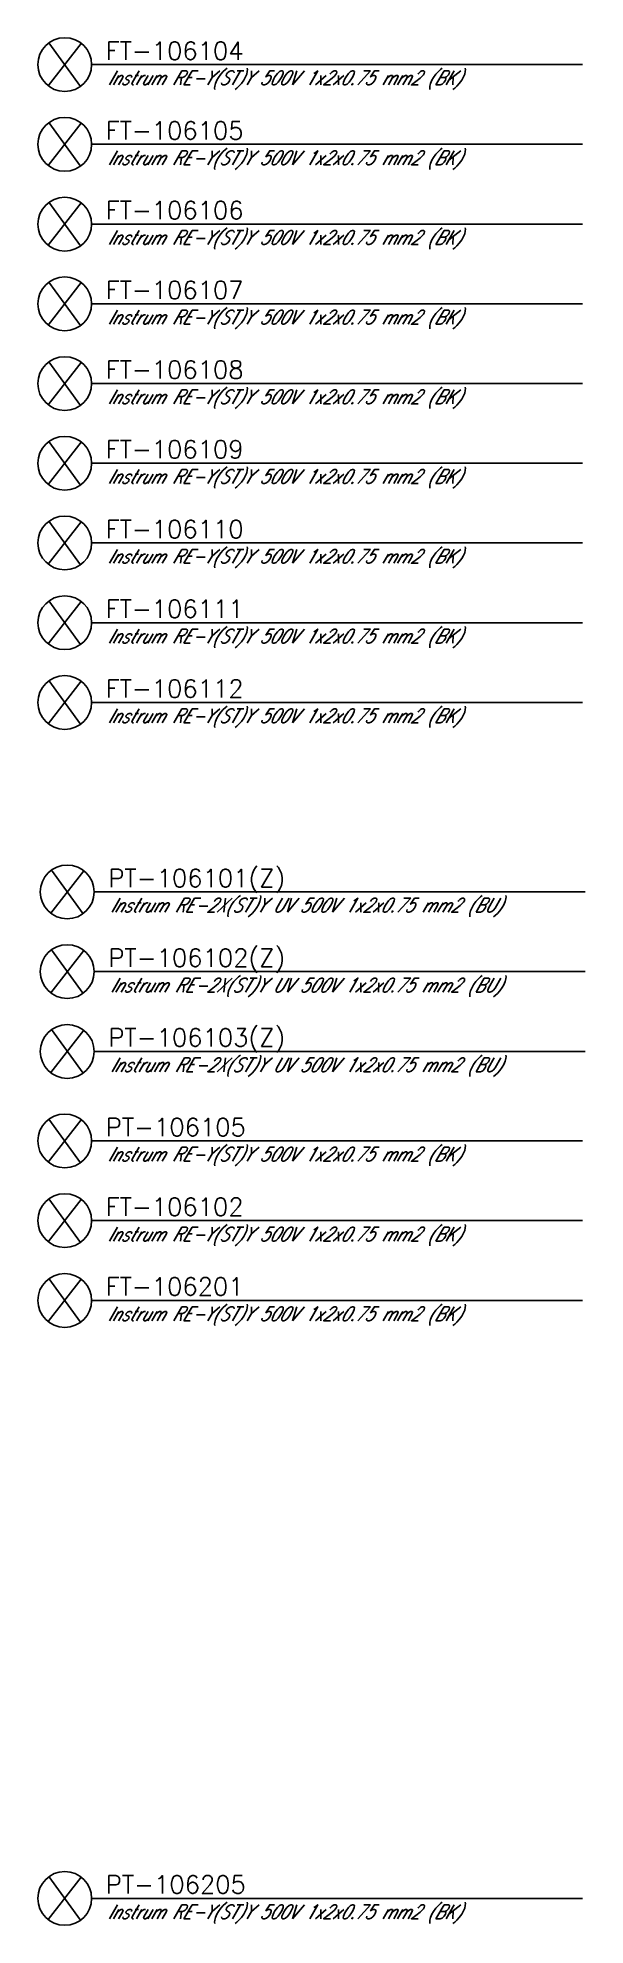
# Model space of a CAD drawing. Header units: millimetres. Extents: x -14942 to 24072, y -50285 to 2207.
# Drawn here: x -9000 to -8954, y -23293.5 to -23134.8 of the extents above; entities that cross this region are included whole.
import ezdxf

# ---------------------------------------------------------------- set-up
doc = ezdxf.new("R2010")
doc.units = ezdxf.units.MM
doc.header["$MEASUREMENT"] = 0
for name, color, linetype in [('FONT', 5, 'CONTINUOUS'), ('INSTRUMENT', 1, 'CONTINUOUS'), ('TEXT', 2, 'CONTINUOUS')]:
    doc.layers.add(name, color=color, linetype=linetype)
doc.styles.add('ROMANS', font='romans')

msp = doc.modelspace()

# ---------------------------------------------------------------- texts
at = {"layer": 'FONT', "color": 6, "style": 'ROMANS', "oblique": 30, "width": 0.8}
for s, p in [('Instrum RE-Y(ST)Y 500V 1x2x0.75 mm2 (BK)', (-8994.15, -23138.8)), ('Instrum RE-Y(ST)Y 500V 1x2x0.75 mm2 (BK)', (-8994.15, -23145.51)), ('Instrum RE-Y(ST)Y 500V 1x2x0.75 mm2 (BK)', (-8994.15, -23152.21)), ('Instrum RE-Y(ST)Y 500V 1x2x0.75 mm2 (BK)', (-8994.15, -23158.91)), ('Instrum RE-Y(ST)Y 500V 1x2x0.75 mm2 (BK)', (-8994.15, -23165.61)), ('Instrum RE-Y(ST)Y 500V 1x2x0.75 mm2 (BK)', (-8994.15, -23172.31)), ('Instrum RE-Y(ST)Y 500V 1x2x0.75 mm2 (BK)', (-8994.15, -23179.01)), ('Instrum RE-Y(ST)Y 500V 1x2x0.75 mm2 (BK)', (-8994.15, -23185.72)), ('Instrum RE-Y(ST)Y 500V 1x2x0.75 mm2 (BK)', (-8994.15, -23192.42)), ('Instrum RE-2X(ST)Y UV 500V 1x2x0.75 mm2 (BU)', (-8993.93, -23208.34)), ('Instrum RE-2X(ST)Y UV 500V 1x2x0.75 mm2 (BU)', (-8993.93, -23215.05)), ('Instrum RE-2X(ST)Y UV 500V 1x2x0.75 mm2 (BU)', (-8993.93, -23221.75)), ('Instrum RE-Y(ST)Y 500V 1x2x0.75 mm2 (BK)', (-8994.15, -23229.27)), ('Instrum RE-Y(ST)Y 500V 1x2x0.75 mm2 (BK)', (-8994.15, -23235.98)), ('Instrum RE-Y(ST)Y 500V 1x2x0.75 mm2 (BK)', (-8994.15, -23242.68)), ('Instrum RE-Y(ST)Y 500V 1x2x0.75 mm2 (BK)', (-8994.15, -23292.94))]:
    msp.add_text(s, height=1.1759, dxfattribs=at).set_placement(p)
at = {"layer": 'TEXT', "color": 7, "lineweight": 13, "style": 'ROMANS'}
for s, p in [('FT-106104', (-8994.3, -23136.68)), ('FT-106105', (-8994.3, -23143.38)), ('FT-106106', (-8994.3, -23150.08)), ('FT-106107', (-8994.3, -23156.78)), ('FT-106108', (-8994.3, -23163.48)), ('FT-106109', (-8994.3, -23170.18)), ('FT-106110', (-8994.3, -23176.89)), ('FT-106111', (-8994.3, -23183.59)), ('FT-106112', (-8994.3, -23190.29)), ('PT-106101(Z)', (-8994.08, -23206.22)), ('PT-106102(Z)', (-8994.08, -23212.92)), ('PT-106103(Z)', (-8994.08, -23219.62)), ('PT-106105', (-8994.3, -23227.15)), ('FT-106102', (-8994.3, -23233.85)), ('FT-106201', (-8994.3, -23240.55)), ('PT-106205', (-8994.3, -23290.81))]:
    msp.add_text(s, height=1.5, dxfattribs=at).set_placement(p)

# ---------------------------------------------------------------- linework, layer by layer
at = {"layer": 'INSTRUMENT', "color": 7}
for p, q in [((-8999.14, -23138.88), (-8996.36, -23135.31)), ((-8996.43, -23138.92), (-8999.08, -23135.26)), ((-8995.47, -23137.09), (-8954.26, -23137.09)), ((-8999.14, -23145.58), (-8996.36, -23142.01)), ((-8996.43, -23145.63), (-8999.08, -23141.96)), ((-8995.47, -23143.79), (-8954.26, -23143.79)), ((-8999.14, -23152.28), (-8996.36, -23148.71)), ((-8996.43, -23152.33), (-8999.08, -23148.66)), ((-8995.47, -23150.5), (-8954.26, -23150.5)), ((-8999.14, -23158.98), (-8996.36, -23155.41)), ((-8996.43, -23159.03), (-8999.08, -23155.37)), ((-8995.47, -23157.2), (-8954.26, -23157.2)), ((-8999.14, -23165.68), (-8996.36, -23162.12)), ((-8996.43, -23165.73), (-8999.08, -23162.07)), ((-8995.47, -23163.9), (-8954.26, -23163.9)), ((-8999.14, -23172.38), (-8996.36, -23168.82)), ((-8996.43, -23172.43), (-8999.08, -23168.77)), ((-8995.47, -23170.6), (-8954.26, -23170.6)), ((-8999.14, -23179.09), (-8996.36, -23175.52)), ((-8996.43, -23179.13), (-8999.08, -23175.47)), ((-8995.47, -23177.3), (-8954.26, -23177.3)), ((-8999.14, -23185.79), (-8996.36, -23182.22)), ((-8996.43, -23185.84), (-8999.08, -23182.17)), ((-8995.47, -23184), (-8954.26, -23184)), ((-8999.14, -23192.49), (-8996.36, -23188.92)), ((-8996.43, -23192.54), (-8999.08, -23188.87)), ((-8995.47, -23190.71), (-8954.26, -23190.71)), ((-8999.14, -23229.35), (-8996.36, -23225.78)), ((-8996.43, -23229.39), (-8999.08, -23225.73)), ((-8995.47, -23227.56), (-8954.26, -23227.56)), ((-8999.14, -23236.05), (-8996.36, -23232.48)), ((-8996.43, -23236.1), (-8999.08, -23232.43)), ((-8995.47, -23234.26), (-8954.26, -23234.26)), ((-8999.14, -23242.75), (-8996.36, -23239.18)), ((-8996.43, -23242.8), (-8999.08, -23239.13)), ((-8995.47, -23240.97), (-8954.26, -23240.97)), ((-8999.14, -23293.01), (-8996.36, -23289.45)), ((-8996.43, -23293.06), (-8999.08, -23289.4)), ((-8995.47, -23291.23), (-8954.26, -23291.23))]:
    msp.add_line(p, q, dxfattribs=at)
at = {"layer": 'INSTRUMENT', "color": 4}
for p, q in [((-8998.93, -23208.42), (-8996.15, -23204.85)), ((-8996.21, -23208.46), (-8998.86, -23204.8)), ((-8995.26, -23206.63), (-8954.04, -23206.63)), ((-8998.93, -23215.12), (-8996.15, -23211.55)), ((-8996.21, -23215.17), (-8998.86, -23211.5)), ((-8995.26, -23213.33), (-8954.04, -23213.33)), ((-8998.93, -23221.82), (-8996.15, -23218.25)), ((-8996.21, -23221.87), (-8998.86, -23218.2)), ((-8995.26, -23220.04), (-8954.04, -23220.04))]:
    msp.add_line(p, q, dxfattribs=at)
at = {"layer": 'INSTRUMENT', "color": 7}
for centre in [(-8997.75, -23137.09), (-8997.75, -23143.79), (-8997.75, -23150.5), (-8997.75, -23157.2), (-8997.75, -23163.9), (-8997.75, -23170.6), (-8997.75, -23177.3), (-8997.75, -23184), (-8997.75, -23190.71), (-8997.75, -23227.56), (-8997.75, -23234.26), (-8997.75, -23240.97), (-8997.75, -23291.23)]:
    msp.add_circle(centre, 2.26, dxfattribs=at)
at = {"layer": 'INSTRUMENT', "color": 4}
for centre in [(-8997.54, -23206.63), (-8997.54, -23213.33), (-8997.54, -23220.04)]:
    msp.add_circle(centre, 2.26, dxfattribs=at)

msp.set_redraw_order([(e.dxf.handle, doc.entitydb.next_handle()) for e in msp.query("TEXT MTEXT ATTDEF DIMENSION ARC_DIMENSION")])  # texts and dimensions are drawn at this point

doc.saveas('drawing.dxf')
